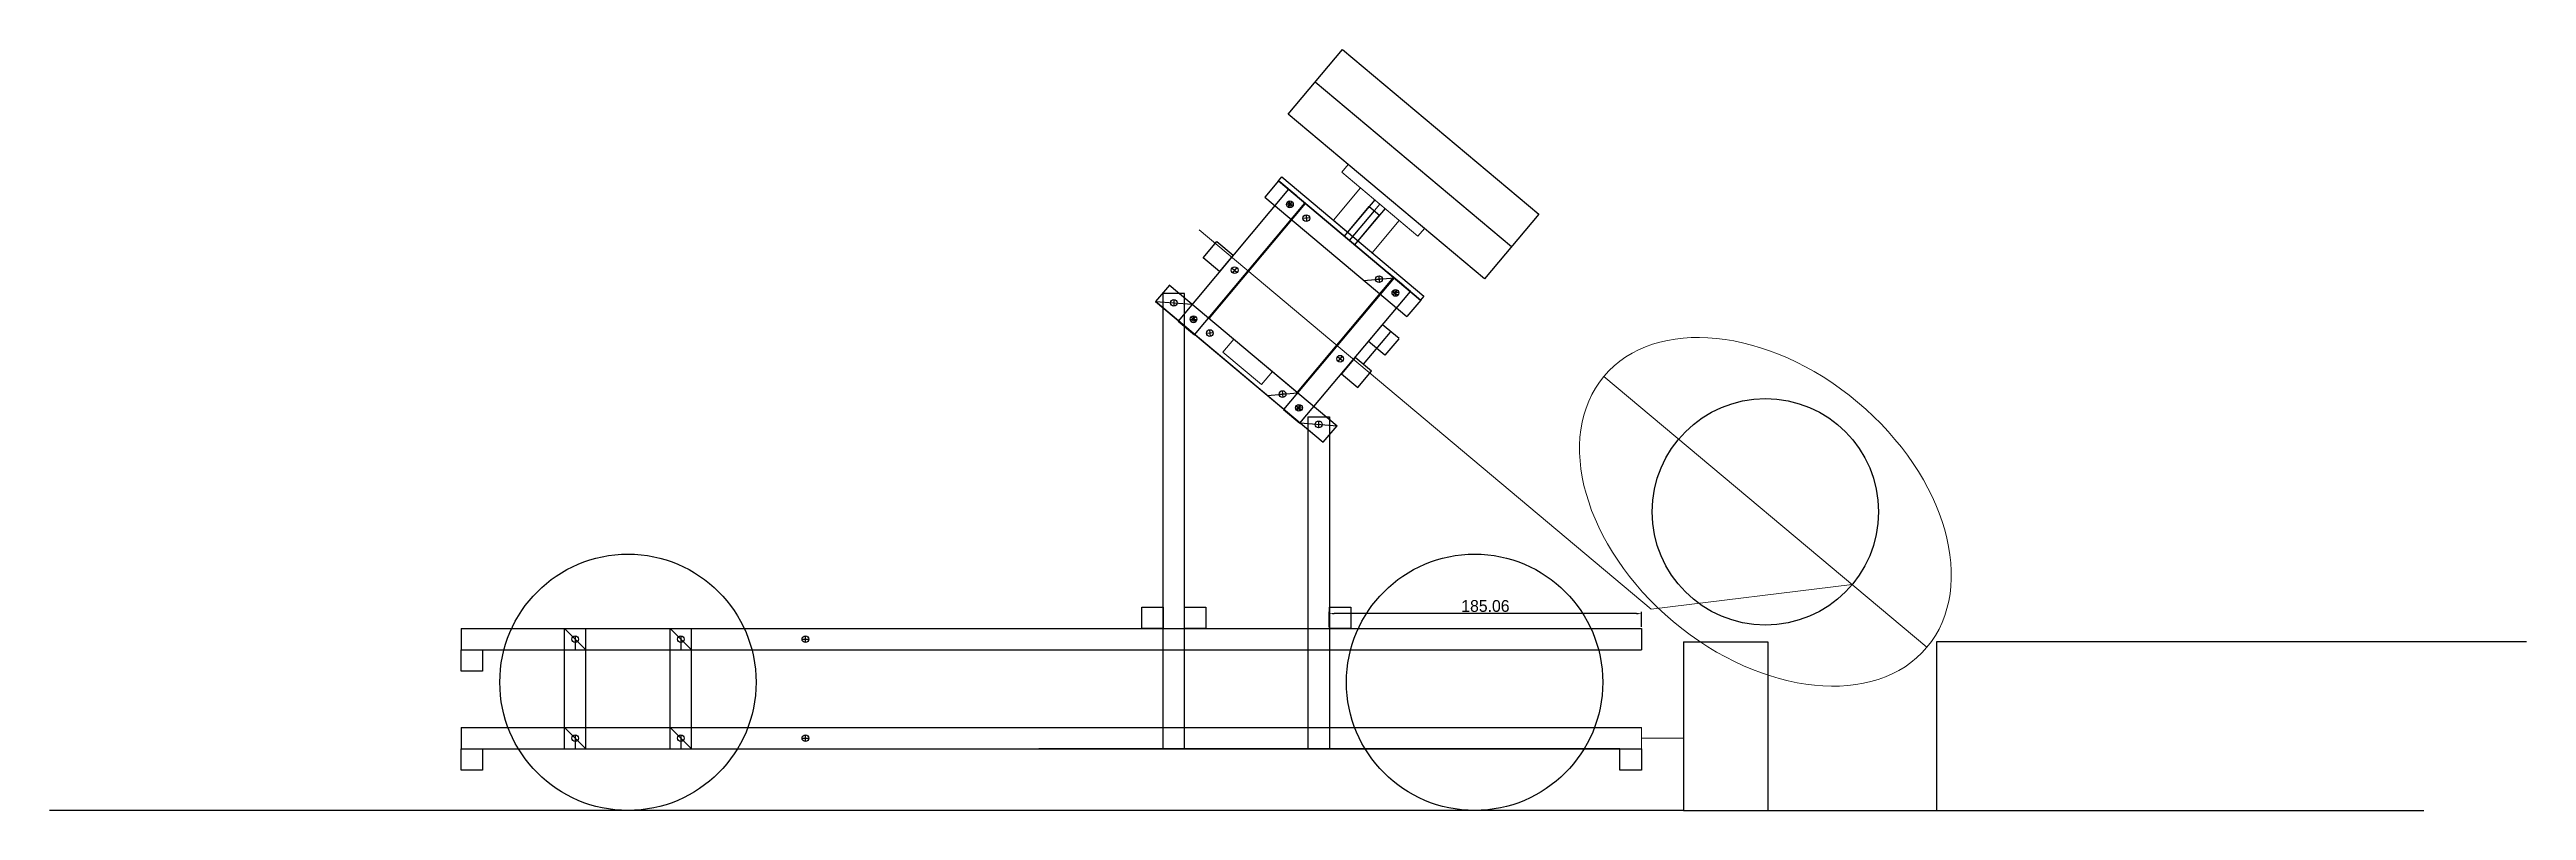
# Model space of a CAD drawing. Header units: millimetres. Extents: x -15418 to 43885, y -27590 to 23052.
# Drawn here: x 39049 to 40518, y -4894 to -4443 of the extents above; entities that cross this region are included whole.
import ezdxf

# ---------------------------------------------------------------- set-up
doc = ezdxf.new("R2010")
doc.units = ezdxf.units.MM
doc.header["$LTSCALE"] = 0.5
doc.layers.get('0').update_dxf_attribs({"lineweight": 5})
doc.layers.get('Defpoints').update_dxf_attribs({"color": 4})
for name, color, linetype in [('Layer1', 1, 'Continuous'), ('Layer2', 2, 'Continuous'), ('Layer3', 9, 'Continuous')]:
    doc.layers.add(name, color=color, linetype=linetype)
doc.layers.add('Layer5', color=51, linetype='Continuous', lineweight=5)
doc.layers.add('Layer9', color=3, linetype='Continuous', lineweight=5)
doc.dimstyles.new('ISO-25', dxfattribs={"dimtxt": 7, "dimasz": 3, "dimexe": 1, "dimexo": 1, "dimgap": 1, "dimtad": 1, "dimtoh": 1, "dimdec": 3, "dimdsep": 46, "dimtxsty": 'Standard', "dimcen": 2.5, "dimadec": 0, "dimazin": 0, "dimtfac": 1, "dimtdec": 3, "dimtmove": 0, "dimatfit": 3, "dimfxl": 1, "dimarcsym": 1})

msp = doc.modelspace()

# ---------------------------------------------------------------- blocks, each defined once
blk = doc.blocks.new('*D109')
at = {"layer": 'Defpoints', "color": 0, "transparency": 16777216}
for p in [(39808.3, -4777.1), (39808.3, -4785.9), (39993.4, -4785.9)]:
    blk.add_point(p, dxfattribs=at)
at = {"layer": 'Layer9', "color": 0, "lineweight": -2, "transparency": 16777216}
for p, q in [((39808.3, -4784.9), (39808.3, -4776.1)), ((39990.4, -4777.1), (39811.3, -4777.1)), ((39993.4, -4784.9), (39993.4, -4776.1))]:
    blk.add_line(p, q, dxfattribs=at)
at = {"layer": 'Layer9', "color": 0, "transparency": 16777216}
for points in [[(39811.3, -4776.6), (39811.3, -4777.6), (39808.3, -4777.1)], [(39990.4, -4776.6), (39990.4, -4777.6), (39993.4, -4777.1)]]:
    blk.add_solid(points, dxfattribs=at)
at = {"layer": 'Layer9', "color": 0, "transparency": 16777216, "insert": (39900.9, -4772.6), "char_height": 7, "attachment_point": 5}
blk.add_mtext('185.06', dxfattribs=at)

# ---------------------------------------------------------------- dimensions: what is measured, and where the dimension line sits
at = {"layer": 'Layer9', "transparency": 33554661}
dim = msp.add_linear_dim(base=(39808.3399, -4777.0617), p1=(39993.3999, -4785.8767), p2=(39808.3399, -4785.8767), dimstyle='ISO-25', dxfattribs=at)
dim.commit()
dim.dimension.update_dxf_attribs({"geometry": '*D109', "text_midpoint": (39900.8699, -4772.5617)})

# ---------------------------------------------------------------- linework, layer by layer
at = {"transparency": 33554661}
for p, q in [((39826.812, -4524.6671), (39810.7423, -4543.8182)), ((39815.7043, -4515.3467), (39819.5611, -4510.7504)), ((39860.901, -4553.2711), (39815.7043, -4515.3467)), ((39819.5611, -4510.7504), (39864.7577, -4548.6749)), ((39794.2591, -4533.9034), (39737.051, -4602.0813)), ((39838.3026, -4534.3089), (39822.233, -4553.46)), ((39833.7236, -4563.1018), (39810.7423, -4543.8182)), ((39849.7933, -4543.9507), (39833.7236, -4563.1018)), ((39864.7577, -4548.6749), (39860.901, -4553.2711)), ((39789.142, -4645.7909), (39846.3501, -4577.6129)), ((39737.051, -4602.0813), (39789.142, -4645.7909)), ((39751.6058, -4614.2943), (39745.1458, -4621.993)), ((39745.1458, -4621.993), (39768.1271, -4641.2767)), ((39774.5872, -4633.5779), (39751.6058, -4614.2943)), ((39768.1271, -4641.2767), (39774.5872, -4633.5779))]:
    msp.add_line(p, q, dxfattribs=at)
at = {"layer": 'Layer1', "transparency": 33554661}
for p, q in [((39783.94, -4480.8608), (39816.0794, -4442.5586)), ((39816.0794, -4442.5586), (39932.5181, -4540.2623)), ((39800.0097, -4461.7097), (39916.4484, -4559.4134)), ((39900.3787, -4578.5645), (39783.94, -4480.8608)), ((39778.1721, -4520.4048), (39770.0087, -4530.1336)), ((39778.1721, -4520.4048), (39780.1005, -4518.1067)), ((39862.437, -4591.1115), (39778.1721, -4520.4048)), ((39778.1721, -4520.4048), (39862.437, -4591.1115)), ((39788.5904, -4529.1467), (39778.8616, -4520.9833)), ((39780.1005, -4518.1067), (39864.3654, -4588.8133)), ((39784.1473, -4525.4186), (39718.583, -4603.5551)), ((39728.3117, -4611.7185), (39793.8761, -4533.582)), ((39770.0087, -4530.1336), (39854.2736, -4600.8402)), ((39786.9224, -4534.1904), (39782.9376, -4534.539)), ((39786.4621, -4535.6502), (39783.3979, -4533.0791)), ((39783.6444, -4535.8968), (39786.2155, -4532.8326)), ((39793.8761, -4533.582), (39784.1473, -4525.4186)), ((39785.1043, -4536.3571), (39784.7557, -4532.3723)), ((39788.5904, -4529.1467), (39798.3191, -4537.3102)), ((39794.2591, -4533.9034), (39846.3501, -4577.6129)), ((39817.2404, -4553.187), (39832.0245, -4535.568)), ((39820.3046, -4555.7582), (39835.0887, -4538.1391)), ((39832.0245, -4535.568), (39838.1529, -4540.7103)), ((39796.6511, -4542.3538), (39792.6663, -4542.7024)), ((39794.4844, -4540.5357), (39794.833, -4544.5205)), ((39817.2404, -4553.187), (39823.3688, -4558.3293)), ((39823.3688, -4558.3293), (39838.1529, -4540.7103)), ((39932.5181, -4540.2623), (39900.3787, -4578.5645)), ((39733.473, -4566.0522), (39741.6364, -4556.3234)), ((39743.2017, -4574.2156), (39733.473, -4566.0522)), ((39741.6364, -4556.3234), (39751.3651, -4564.4868)), ((39751.3651, -4564.4868), (39743.2017, -4574.2156)), ((39713.4165, -4582.2497), (39705.2531, -4591.9784)), ((39713.3036, -4582.1549), (39812.8894, -4665.7173)), ((39750.6157, -4572.1474), (39753.6799, -4574.7185)), ((39753.4334, -4571.9008), (39750.8622, -4574.965)), ((39846.7331, -4577.9343), (39781.1688, -4656.0709)), ((39828.841, -4579.4997), (39846.7331, -4577.9343)), ((39839.7794, -4578.5427), (39835.7947, -4578.8913)), ((39837.6127, -4576.7246), (39837.9614, -4580.7094)), ((39852.0188, -4582.3696), (39842.2901, -4574.2062)), ((39856.4619, -4586.0977), (39846.7331, -4577.9343)), ((39852.0188, -4582.3696), (39861.7476, -4590.533)), ((39705.1402, -4591.8837), (39804.726, -4675.4461)), ((39705.2531, -4591.9784), (39804.726, -4675.4461)), ((39705.2531, -4591.9784), (39726.9392, -4593.5965)), ((39709.7499, -4857.3267), (39709.7499, -4587.3267)), ((39722.4499, -4587.3267), (39709.7499, -4587.3267)), ((39716.0962, -4590.7875), (39716.0962, -4594.7875)), ((39722.4499, -4857.3267), (39722.4499, -4587.3267)), ((39790.8976, -4664.2343), (39856.4619, -4586.0977)), ((39849.5082, -4586.7061), (39845.5234, -4587.0547)), ((39845.9837, -4585.5948), (39849.0479, -4588.166)), ((39846.2302, -4588.4125), (39848.8014, -4585.3483)), ((39847.6901, -4588.8728), (39847.3415, -4584.888)), ((39862.5373, -4591.1956), (39854.3739, -4600.9244)), ((39864.3654, -4588.8133), (39862.437, -4591.1115)), ((39718.583, -4603.5551), (39728.3117, -4611.7185)), ((39725.7295, -4602.7169), (39729.7143, -4602.3683)), ((39729.254, -4603.8282), (39726.1898, -4601.257)), ((39726.4363, -4604.0747), (39729.0075, -4601.0105)), ((39727.5476, -4600.5502), (39727.8962, -4604.535)), ((39739.443, -4610.5317), (39735.4583, -4610.8803)), ((39737.2763, -4608.7136), (39737.625, -4612.6984)), ((39828.5441, -4629.2477), (39844.6138, -4610.0966)), ((39831.586, -4615.7437), (39839.7494, -4606.0149)), ((39849.6577, -4613.9643), (39839.929, -4605.8009)), ((39813.2015, -4624.6631), (39816.2657, -4627.2343)), ((39816.0192, -4624.4166), (39813.4481, -4627.4808)), ((39823.6797, -4625.166), (39815.5163, -4634.8948)), ((39833.4085, -4633.3294), (39823.6797, -4625.166)), ((39841.3148, -4623.9071), (39831.586, -4615.7437)), ((39849.4782, -4614.1783), (39841.3148, -4623.9071)), ((39815.5163, -4634.8948), (39825.2451, -4643.0582)), ((39825.2451, -4643.0582), (39833.4085, -4633.3294)), ((39771.6329, -4647.6776), (39789.525, -4646.1123)), ((39782.5713, -4646.7207), (39778.5866, -4647.0693)), ((39780.4046, -4644.9026), (39780.7533, -4648.8874)), ((39781.1688, -4656.0709), (39790.8976, -4664.2343)), ((39788.3153, -4655.2327), (39792.3001, -4654.8841)), ((39788.7756, -4653.7728), (39791.8398, -4656.3439)), ((39789.0221, -4656.5905), (39791.5933, -4653.5263)), ((39790.1334, -4653.066), (39790.482, -4657.0508)), ((39791.0904, -4664.0045), (39812.8894, -4665.7173)), ((39795.6399, -4660.3374), (39795.6399, -4857.3267)), ((39795.6399, -4660.3374), (39808.3399, -4660.3374)), ((39801.9899, -4662.8609), (39801.9899, -4666.8609)), ((39804.726, -4675.4461), (39812.8894, -4665.7173)), ((39808.3399, -4660.3374), (39808.3399, -4857.3267)), ((39697.0499, -4773.1767), (39709.7499, -4773.1767)), ((39697.0499, -4785.8767), (39697.0499, -4773.1767)), ((39709.7499, -4773.1767), (39709.7499, -4785.8767)), ((39722.4499, -4773.1767), (39735.1499, -4773.1767)), ((39722.4499, -4785.8767), (39722.4499, -4773.1767)), ((39735.1499, -4773.1767), (39735.1499, -4785.8767)), ((39808.3399, -4773.1767), (39821.0399, -4773.1767)), ((39808.3399, -4785.8767), (39808.3399, -4773.1767)), ((39821.0399, -4773.1767), (39821.0399, -4785.8767)), ((39354.5999, -4857.3267), (39354.5999, -4785.8767)), ((39354.5999, -4785.8767), (39367.2999, -4785.8767)), ((39367.2999, -4857.3267), (39367.2999, -4785.8767)), ((39417.2999, -4857.3267), (39417.2999, -4785.8767)), ((39417.2999, -4785.8767), (39429.9999, -4785.8767)), ((39429.9999, -4857.3267), (39429.9999, -4785.8767)), ((39491.1999, -4785.8767), (39503.8999, -4785.8767)), ((39709.7499, -4785.8767), (39697.0499, -4785.8767)), ((39735.1499, -4785.8767), (39722.4499, -4785.8767)), ((39821.0399, -4785.8767), (39808.3399, -4785.8767)), ((39293.3999, -4798.5767), (39306.0999, -4798.5767)), ((39293.3999, -4811.2767), (39293.3999, -4798.5767)), ((39306.0999, -4798.5767), (39306.0999, -4811.2767)), ((39354.5999, -4798.5767), (39367.2999, -4798.5767)), ((39360.9499, -4790.2267), (39360.9499, -4798.5767)), ((39360.9499, -4790.2267), (39360.9499, -4798.5767)), ((39417.2999, -4798.5767), (39429.9999, -4798.5767)), ((39423.6499, -4790.2267), (39423.6499, -4798.5767)), ((39423.6499, -4790.2267), (39423.6499, -4798.5767)), ((39491.1999, -4798.5767), (39503.8999, -4798.5767)), ((39495.5499, -4792.2267), (39499.5499, -4792.2267)), ((39497.5499, -4794.2267), (39497.5499, -4790.2267)), ((40018.3999, -4793.8267), (40018.3999, -4893.8267)), ((40018.3999, -4793.8267), (40068.3999, -4793.8267)), ((40068.3999, -4793.8267), (40068.3999, -4893.8267)), ((40518.3999, -4793.8267), (40168.3999, -4793.8267)), ((40168.3999, -4793.8267), (40168.3999, -4893.8267)), ((39306.0999, -4811.2767), (39293.3999, -4811.2767)), ((39491.1999, -4844.6267), (39503.8999, -4844.6267)), ((39293.3999, -4857.3267), (39306.0999, -4857.3267)), ((39293.3999, -4870.0267), (39293.3999, -4857.3267)), ((39306.0999, -4857.3267), (39306.0999, -4870.0267)), ((39354.5999, -4857.3267), (39367.2999, -4857.3267)), ((39360.9499, -4848.9767), (39360.9499, -4857.3267)), ((39417.2999, -4857.3267), (39429.9999, -4857.3267)), ((39423.6499, -4848.9767), (39423.6499, -4857.3267)), ((39491.1999, -4857.3267), (39503.8999, -4857.3267)), ((39495.5499, -4850.9767), (39499.5499, -4850.9767)), ((39497.5499, -4852.9767), (39497.5499, -4848.9767)), ((39521.5943, -4857.3267), (39534.2943, -4857.3267)), ((39980.6999, -4857.3267), (39635.9799, -4857.3267)), ((39980.6999, -4857.3267), (39993.3999, -4857.3267)), ((39980.6999, -4870.0267), (39980.6999, -4857.3267)), ((39993.3999, -4857.3267), (39993.3999, -4870.0267)), ((39306.0999, -4870.0267), (39293.3999, -4870.0267)), ((39993.3999, -4870.0267), (39980.6999, -4870.0267)), ((40018.3999, -4893.8267), (39049.2058, -4893.8267)), ((40018.3999, -4893.8267), (40457.5746, -4893.8267))]:
    msp.add_line(p, q, dxfattribs=at)
for centre, radius in [((39784.93, -4534.3647), 2), ((39784.93, -4534.3647), 2), ((39794.6587, -4542.5281), 2), ((39752.1478, -4573.4329), 2), ((39837.787, -4578.717), 2), ((39716.0962, -4592.7875), 2), ((39847.5158, -4586.8804), 2), ((39847.5158, -4586.8804), 2), ((39727.7219, -4602.5426), 2), ((39727.7219, -4602.5426), 2), ((39737.4506, -4610.706), 2), ((39814.7336, -4625.9487), 2), ((39780.5789, -4646.895), 2), ((39790.3077, -4655.0584), 2), ((39790.3077, -4655.0584), 2), ((40066.9795, -4716.7182), 67.1245), ((39801.9899, -4664.8609), 2), ((39497.5499, -4792.2267), 2), ((39497.5499, -4850.9767), 2)]:
    msp.add_circle(centre, radius, dxfattribs=at)
at = {"layer": 'Layer2', "transparency": 33554661}
for p, q in [((39835.2385, -4531.7378), (39819.1688, -4550.8889)), ((39841.3668, -4536.8801), (39825.2971, -4556.0312))]:
    msp.add_line(p, q, dxfattribs=at)
at = {"layer": 'Layer3', "transparency": 33554661}
for p, q in [((39293.3999, -4785.8767), (39993.3999, -4785.8767)), ((39293.3999, -4785.8767), (39293.3999, -4798.5767)), ((39354.5999, -4785.8767), (39367.2999, -4798.5767)), ((39354.5999, -4785.8767), (39367.2999, -4798.5767)), ((39417.2999, -4785.8767), (39429.9999, -4798.5767)), ((39417.2999, -4785.8767), (39429.9999, -4798.5767)), ((39417.2999, -4785.8767), (39429.9999, -4798.5767)), ((39417.2999, -4785.8767), (39429.9999, -4798.5767)), ((39993.3999, -4785.8767), (39993.3999, -4798.5767)), ((39293.3999, -4798.5767), (39993.3999, -4798.5767)), ((39293.3999, -4844.6267), (39993.3999, -4844.6267)), ((39293.3999, -4844.6267), (39293.3999, -4857.3267)), ((39354.5999, -4844.6267), (39367.2999, -4857.3267)), ((39417.2999, -4844.6267), (39429.9999, -4857.3267)), ((39417.2999, -4844.6267), (39429.9999, -4857.3267)), ((39293.3999, -4857.3267), (39993.3999, -4857.3267))]:
    msp.add_line(p, q, dxfattribs=at)
for centre, radius in [((39392.2999, -4817.8267), 76), ((39894.4999, -4817.8267), 76), ((39360.9499, -4792.2267), 2), ((39360.9499, -4792.2267), 2), ((39423.6499, -4792.2267), 2), ((39423.6499, -4792.2267), 2), ((39360.9499, -4850.9767), 2), ((39423.6499, -4850.9767), 2)]:
    msp.add_circle(centre, radius, dxfattribs=at)
at = {"layer": 'Layer5', "transparency": 33554661}
msp.add_line((40162.7351, -4797.0666), (39971.224, -4636.3697), dxfattribs=at)
msp.add_ellipse((40066.9795, -4716.7182), major_axis=(95.7556, -80.3485), ratio=0.68, dxfattribs=at)
at = {"layer": 'Layer9', "transparency": 33554661}
for p, q in [((39999.2943, -4774.4893), (39731.1788, -4549.5136)), ((40118.3999, -4759.865), (39999.2943, -4774.4893)), ((39993.3999, -4857.3267), (39993.3999, -4844.6267)), ((39993.3999, -4850.9767), (40018.3999, -4850.9767))]:
    msp.add_line(p, q, dxfattribs=at)

msp.set_redraw_order([(e.dxf.handle, doc.entitydb.next_handle()) for e in msp.query("TEXT MTEXT ATTDEF DIMENSION ARC_DIMENSION")])  # texts and dimensions are drawn at this point

doc.saveas('drawing.dxf')
